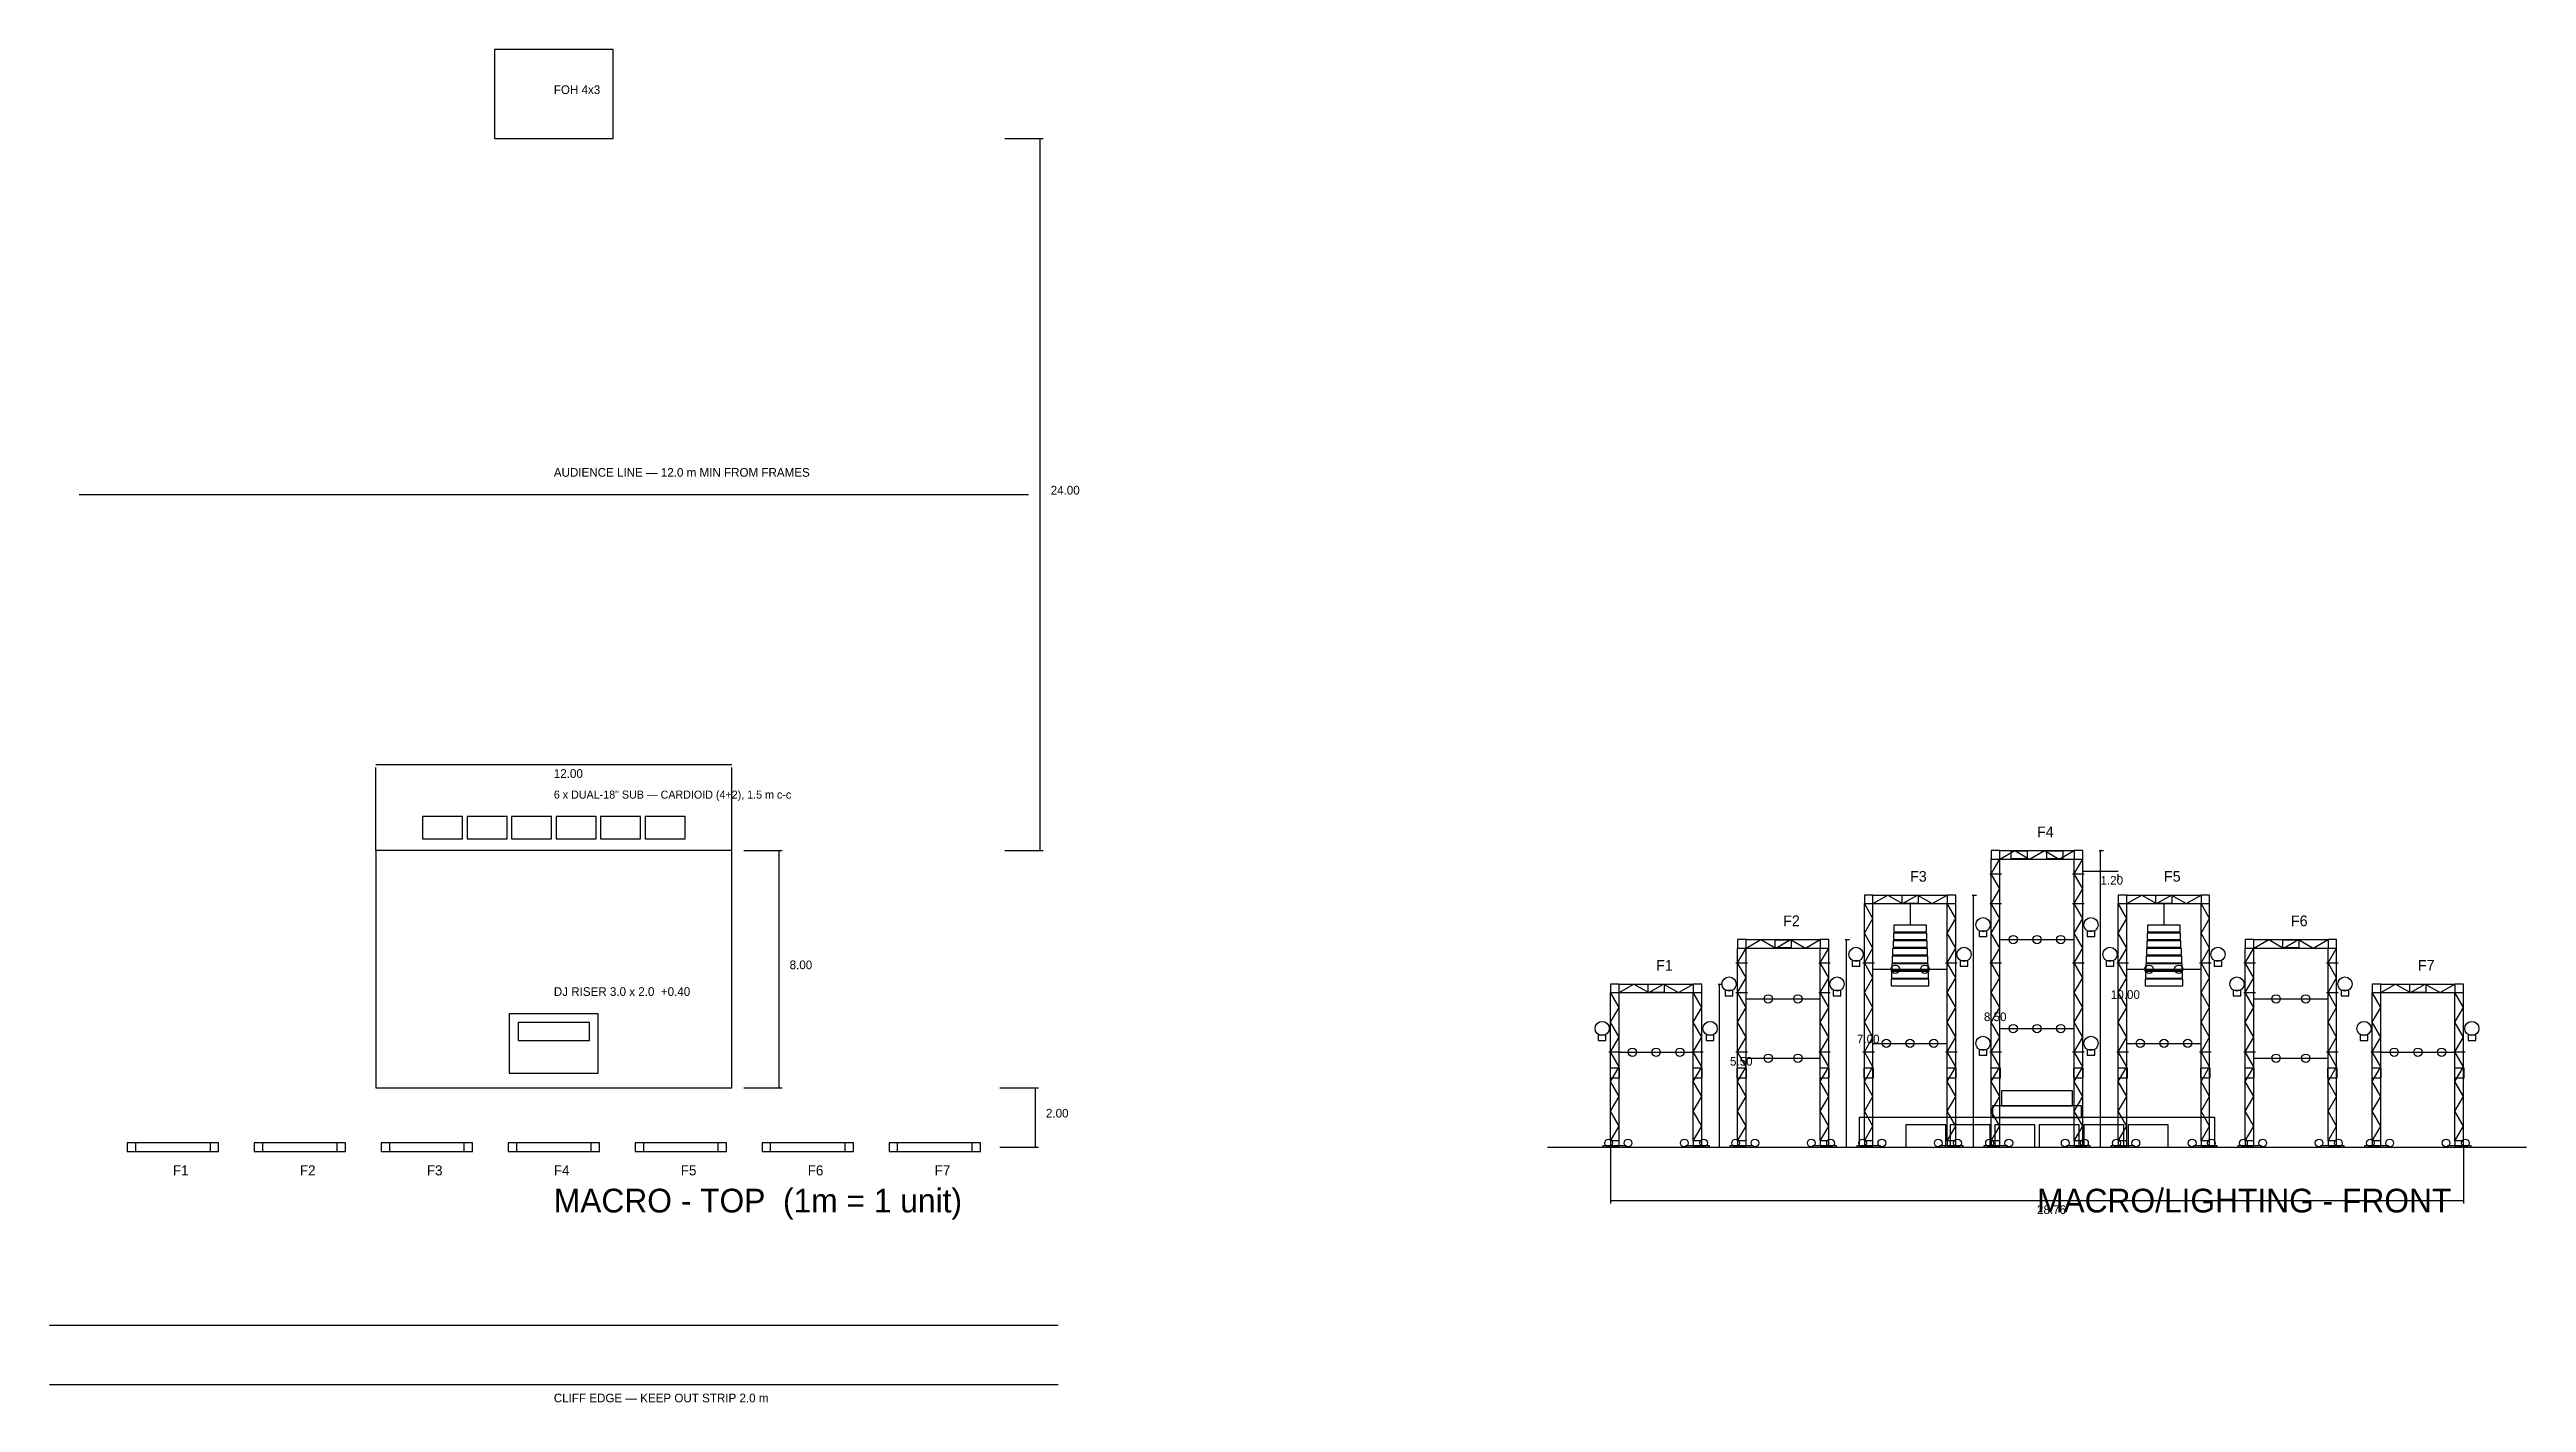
# Model space of a CAD drawing. Header units: metres. Extents: x -17 to 176, y -69 to 37.
# Drawn here: x -17 to 66.5, y -8.6 to 37 of the extents above; entities that cross this region are included whole.
import ezdxf

# ---------------------------------------------------------------- set-up
doc = ezdxf.new("R2010")
doc.units = ezdxf.units.M
for name, color, linetype in [('DIM', 1, 'Continuous'), ('JDC', 6, 'Continuous'), ('LB', 200, 'Continuous'), ('MOLE', 2, 'Continuous'), ('MP', 5, 'Continuous'), ('PA', 250, 'Continuous'), ('PIPE', 9, 'Continuous'), ('SITE', 4, 'Continuous'), ('STAGE', 250, 'Continuous'), ('TRUSS', 8, 'Continuous'), ('TXT', 7, 'Continuous'), ('TYP', 3, 'Continuous'), ('VIEWLABEL', 7, 'Continuous')]:
    doc.layers.add(name, color=color, linetype=linetype)

msp = doc.modelspace()

# ---------------------------------------------------------------- texts
at = {"layer": 'DIM'}
for s, p in [('24.00', (16.75, 22)), ('12.00', (0, 12.45)), ('1.20', (52.14, 8.85)), ('8.00', (7.95, 6)), ('10.00', (52.49, 5)), ('8.50', (48.21, 4.25)), ('7.00', (43.93, 3.5)), ('5.50', (39.65, 2.75)), ('2.00', (16.59, 1)), ('28.76', (50, -2.25))]:
    msp.add_text(s, height=0.2925, dxfattribs=at).set_placement(p)
at = {"layer": 'SITE'}
for s, p in [('FOH 4x3', (0, 35.5)), ('AUDIENCE LINE — 12.0 m MIN FROM FRAMES', (0, 22.6)), ('CLIFF EDGE — KEEP OUT STRIP 2.0 m', (0, -8.6))]:
    msp.add_text(s, height=0.2925, dxfattribs=at).set_placement(p)
at = {"layer": 'TXT'}
for s, height, p in [('6 x DUAL-18" SUB — CARDIOID (4+2), 1.5 m c-c', 0.27, (0, 11.75)), ('F4', 0.36, (50, 10.45)), ('F3', 0.36, (45.72, 8.95)), ('F5', 0.36, (54.28, 8.95)), ('F2', 0.36, (41.44, 7.45)), ('F6', 0.36, (58.56, 7.45)), ('F1', 0.36, (37.16, 5.95)), ('F7', 0.36, (62.84, 5.95)), ('DJ RISER 3.0 x 2.0  +0.40', 0.2925, (0, 5.1)), ('F1', 0.3375, (-12.84, -0.95)), ('F2', 0.3375, (-8.56, -0.95)), ('F3', 0.3375, (-4.28, -0.95)), ('F4', 0.3375, (0, -0.95)), ('F5', 0.3375, (4.28, -0.95)), ('F6', 0.3375, (8.56, -0.95)), ('F7', 0.3375, (12.84, -0.95))]:
    msp.add_text(s, height=height, dxfattribs=at).set_placement(p)
at = {"layer": 'VIEWLABEL'}
for s, p in [('MACRO - TOP  (1m = 1 unit)', (0, -2.2)), ('MACRO/LIGHTING - FRONT', (50, -2.2))]:
    msp.add_text(s, height=0.8, dxfattribs=at).set_placement(p)

# ---------------------------------------------------------------- linework, layer by layer
at = {"layer": 'DIM'}
for p, q in [((15.2, 34), (16.5, 34)), ((16.4, 10), (16.4, 34)), ((-6, 12.9), (6, 12.9)), ((-6, 10), (-6, 12.8)), ((6, 10), (6, 12.8)), ((6.4, 10), (7.7, 10)), ((7.6, 2), (7.6, 10)), ((15.2, 10), (16.5, 10)), ((51.54, 9.3), (52.74, 9.3)), ((51.54, 9), (51.54, 9.2)), ((52.09, 10), (52.24, 10)), ((52.14, 0), (52.14, 10)), ((52.74, 9), (52.74, 9.2)), ((47.81, 8.5), (47.96, 8.5)), ((47.86, 0), (47.86, 8.5)), ((43.53, 7), (43.68, 7)), ((43.58, 0), (43.58, 7)), ((39.25, 5.5), (39.4, 5.5)), ((39.3, 0), (39.3, 5.5)), ((6.4, 2), (7.7, 2)), ((15.04, 2), (16.34, 2)), ((16.24, 0), (16.24, 2)), ((15.04, 0), (16.34, 0)), ((35.62, 0), (35.62, -1.9)), ((39.25, 0), (39.4, 0)), ((43.53, 0), (43.68, 0)), ((47.81, 0), (47.96, 0)), ((52.09, 0), (52.24, 0)), ((64.38, 0), (64.38, -1.9)), ((35.62, -1.8), (64.38, -1.8))]:
    msp.add_line(p, q, dxfattribs=at)
at = {"layer": 'JDC'}
for points in [[(49.12, 9.73), (49.68, 9.73), (49.68, 9.98), (49.12, 9.98)], [(50.32, 9.73), (50.88, 9.73), (50.88, 9.98), (50.32, 9.98)], [(45.44, 8.23), (46, 8.23), (46, 8.48), (45.44, 8.48)], [(54, 8.23), (54.56, 8.23), (54.56, 8.48), (54, 8.48)], [(41.16, 6.73), (41.72, 6.73), (41.72, 6.98), (41.16, 6.98)], [(58.28, 6.73), (58.84, 6.73), (58.84, 6.98), (58.28, 6.98)], [(36.88, 5.23), (37.44, 5.23), (37.44, 5.48), (36.88, 5.48)], [(62.56, 5.23), (63.12, 5.23), (63.12, 5.48), (62.56, 5.48)]]:
    msp.add_lwpolyline(points, close=True, dxfattribs=at)
at = {"layer": 'LB'}
for centre in [(49.2, 7), (50, 7), (50.8, 7), (45.22, 6), (46.22, 6), (53.78, 6), (54.78, 6), (40.94, 5), (41.94, 5), (58.06, 5), (59.06, 5), (36.36, 3.2), (37.16, 3.2), (37.96, 3.2), (44.92, 3.5), (45.72, 3.5), (46.52, 3.5), (49.2, 4), (50, 4), (50.8, 4), (53.48, 3.5), (54.28, 3.5), (55.08, 3.5), (62.04, 3.2), (62.84, 3.2), (63.64, 3.2), (40.94, 3), (41.94, 3), (58.06, 3), (59.06, 3)]:
    msp.add_circle(centre, 0.14, dxfattribs=at)
at = {"layer": 'MOLE'}
for points in [[(35.605, 2.34), (35.925, 2.34), (35.925, 2.66), (35.605, 2.66)], [(38.395, 2.34), (38.715, 2.34), (38.715, 2.66), (38.395, 2.66)], [(39.885, 2.34), (40.205, 2.34), (40.205, 2.66), (39.885, 2.66)], [(42.675, 2.34), (42.995, 2.34), (42.995, 2.66), (42.675, 2.66)], [(44.165, 2.34), (44.485, 2.34), (44.485, 2.66), (44.165, 2.66)], [(46.955, 2.34), (47.275, 2.34), (47.275, 2.66), (46.955, 2.66)], [(48.445, 2.34), (48.765, 2.34), (48.765, 2.66), (48.445, 2.66)], [(51.235, 2.34), (51.555, 2.34), (51.555, 2.66), (51.235, 2.66)], [(52.725, 2.34), (53.045, 2.34), (53.045, 2.66), (52.725, 2.66)], [(55.515, 2.34), (55.835, 2.34), (55.835, 2.66), (55.515, 2.66)], [(57.005, 2.34), (57.325, 2.34), (57.325, 2.66), (57.005, 2.66)], [(59.795, 2.34), (60.115, 2.34), (60.115, 2.66), (59.795, 2.66)], [(61.285, 2.34), (61.605, 2.34), (61.605, 2.66), (61.285, 2.66)], [(64.075, 2.34), (64.395, 2.34), (64.395, 2.66), (64.075, 2.66)]]:
    msp.add_lwpolyline(points, close=True, dxfattribs=at)
at = {"layer": 'MP'}
for points in [[(48.05, 7.1), (48.31, 7.1), (48.31, 7.28), (48.05, 7.28)], [(51.69, 7.1), (51.95, 7.1), (51.95, 7.28), (51.69, 7.28)], [(43.77, 6.1), (44.03, 6.1), (44.03, 6.28), (43.77, 6.28)], [(47.41, 6.1), (47.67, 6.1), (47.67, 6.28), (47.41, 6.28)], [(52.33, 6.1), (52.59, 6.1), (52.59, 6.28), (52.33, 6.28)], [(55.97, 6.1), (56.23, 6.1), (56.23, 6.28), (55.97, 6.28)], [(39.49, 5.1), (39.75, 5.1), (39.75, 5.28), (39.49, 5.28)], [(43.13, 5.1), (43.39, 5.1), (43.39, 5.28), (43.13, 5.28)], [(56.61, 5.1), (56.87, 5.1), (56.87, 5.28), (56.61, 5.28)], [(60.25, 5.1), (60.51, 5.1), (60.51, 5.28), (60.25, 5.28)], [(35.21, 3.6), (35.47, 3.6), (35.47, 3.78), (35.21, 3.78)], [(38.85, 3.6), (39.11, 3.6), (39.11, 3.78), (38.85, 3.78)], [(60.89, 3.6), (61.15, 3.6), (61.15, 3.78), (60.89, 3.78)], [(64.53, 3.6), (64.79, 3.6), (64.79, 3.78), (64.53, 3.78)], [(48.05, 3.1), (48.31, 3.1), (48.31, 3.28), (48.05, 3.28)], [(51.69, 3.1), (51.95, 3.1), (51.95, 3.28), (51.69, 3.28)]]:
    msp.add_lwpolyline(points, close=True, dxfattribs=at)
for centre in [(48.18, 7.5), (51.82, 7.5), (43.9, 6.5), (47.54, 6.5), (52.46, 6.5), (56.1, 6.5), (39.62, 5.5), (43.26, 5.5), (56.74, 5.5), (60.38, 5.5), (35.34, 4), (38.98, 4), (61.02, 4), (64.66, 4), (48.18, 3.5), (51.82, 3.5)]:
    msp.add_circle(centre, 0.24, dxfattribs=at)
at = {"layer": 'PA'}
for p, q in [((45.72, 8.21), (45.72, 7.5)), ((54.28, 8.21), (54.28, 7.5))]:
    msp.add_line(p, q, dxfattribs=at)
for points in [[(-4.425, 10.4), (-3.075, 10.4), (-3.075, 11.15), (-4.425, 11.15)], [(-2.925, 10.4), (-1.575, 10.4), (-1.575, 11.15), (-2.925, 11.15)], [(-1.425, 10.4), (-0.075, 10.4), (-0.075, 11.15), (-1.425, 11.15)], [(0.075, 10.4), (1.425, 10.4), (1.425, 11.15), (0.075, 11.15)], [(1.575, 10.4), (2.925, 10.4), (2.925, 11.15), (1.575, 11.15)], [(3.075, 10.4), (4.425, 10.4), (4.425, 11.15), (3.075, 11.15)], [(45.134, 6.48), (46.306, 6.48), (46.306, 6.7), (45.134, 6.7)], [(45.146, 6.74), (46.294, 6.74), (46.294, 6.96), (45.146, 6.96)], [(45.158, 7), (46.282, 7), (46.282, 7.22), (45.158, 7.22)], [(45.17, 7.26), (46.27, 7.26), (46.27, 7.48), (45.17, 7.48)], [(53.694, 6.48), (54.866, 6.48), (54.866, 6.7), (53.694, 6.7)], [(53.706, 6.74), (54.854, 6.74), (54.854, 6.96), (53.706, 6.96)], [(53.718, 7), (54.842, 7), (54.842, 7.22), (53.718, 7.22)], [(53.73, 7.26), (54.83, 7.26), (54.83, 7.48), (53.73, 7.48)], [(45.098, 5.7), (46.342, 5.7), (46.342, 5.92), (45.098, 5.92)], [(45.11, 5.96), (46.33, 5.96), (46.33, 6.18), (45.11, 6.18)], [(45.122, 6.22), (46.318, 6.22), (46.318, 6.44), (45.122, 6.44)], [(53.658, 5.7), (54.902, 5.7), (54.902, 5.92), (53.658, 5.92)], [(53.67, 5.96), (54.89, 5.96), (54.89, 6.18), (53.67, 6.18)], [(53.682, 6.22), (54.878, 6.22), (54.878, 6.44), (53.682, 6.44)], [(45.086, 5.44), (46.354, 5.44), (46.354, 5.66), (45.086, 5.66)], [(53.646, 5.44), (54.914, 5.44), (54.914, 5.66), (53.646, 5.66)], [(45.575, 0), (46.925, 0), (46.925, 0.75), (45.575, 0.75)], [(47.075, 0), (48.425, 0), (48.425, 0.75), (47.075, 0.75)], [(48.575, 0), (49.925, 0), (49.925, 0.75), (48.575, 0.75)], [(50.075, 0), (51.425, 0), (51.425, 0.75), (50.075, 0.75)], [(51.575, 0), (52.925, 0), (52.925, 0.75), (51.575, 0.75)], [(53.075, 0), (54.425, 0), (54.425, 0.75), (53.075, 0.75)]]:
    msp.add_lwpolyline(points, close=True, dxfattribs=at)
at = {"layer": 'PIPE'}
for p, q in [((48.75, 7), (51.25, 7)), ((44.47, 6), (46.97, 6)), ((53.03, 6), (55.53, 6)), ((40.19, 5), (42.69, 5)), ((57.31, 5), (59.81, 5)), ((44.47, 3.5), (46.97, 3.5)), ((48.75, 4), (51.25, 4)), ((53.03, 3.5), (55.53, 3.5)), ((35.91, 3.2), (38.41, 3.2)), ((40.19, 3), (42.69, 3)), ((57.31, 3), (59.81, 3)), ((61.59, 3.2), (64.09, 3.2))]:
    msp.add_line(p, q, dxfattribs=at)
at = {"layer": 'SITE'}
for p, q in [((-16, 22), (16, 22)), ((33.5, 0), (66.5, 0)), ((-17, -6), (17, -6)), ((-17, -8), (17, -8))]:
    msp.add_line(p, q, dxfattribs=at)
msp.add_lwpolyline([(-2, 34), (2, 34), (2, 37), (-2, 37)], close=True, dxfattribs=at)
at = {"layer": 'STAGE'}
for points in [[(-6, 2), (6, 2), (6, 10), (-6, 10)], [(-1.5, 2.5), (1.5, 2.5), (1.5, 4.5), (-1.5, 4.5)], [(-1.2, 3.6), (1.2, 3.6), (1.2, 4.2), (-1.2, 4.2)], [(48.8, 1.4), (51.2, 1.4), (51.2, 1.9), (48.8, 1.9)], [(44, 0), (56, 0), (56, 1), (44, 1)], [(48.5, 1), (51.5, 1), (51.5, 1.4), (48.5, 1.4)]]:
    msp.add_lwpolyline(points, close=True, dxfattribs=at)
at = {"layer": 'TRUSS'}
for p, q in [((48.41, 9.21), (48.8, 9.21)), ((48.46, 0.21), (48.46, 9.71)), ((48.46, 9.21), (48.75, 9.71)), ((48.75, 8.71), (48.46, 9.21)), ((48.75, 10), (51.25, 10)), ((48.75, 9.71), (49.25, 10)), ((48.75, 0.21), (48.75, 9.71)), ((48.75, 9.71), (51.25, 9.71)), ((49.25, 10), (49.75, 9.71)), ((49.75, 9.71), (50.25, 10)), ((50.25, 10), (50.75, 9.71)), ((50.75, 9.71), (51.25, 10)), ((51.2, 9.21), (51.59, 9.21)), ((51.25, 0.21), (51.25, 9.71)), ((51.25, 9.21), (51.54, 9.71)), ((51.54, 8.71), (51.25, 9.21)), ((51.54, 0.21), (51.54, 9.71)), ((44.47, 8.5), (46.97, 8.5)), ((44.47, 8.21), (44.97, 8.5)), ((44.97, 8.5), (45.47, 8.21)), ((45.47, 8.21), (45.97, 8.5)), ((45.97, 8.5), (46.47, 8.21)), ((46.47, 8.21), (46.97, 8.5)), ((48.46, 8.21), (48.75, 8.71)), ((51.25, 8.21), (51.54, 8.71)), ((53.03, 8.5), (55.53, 8.5)), ((53.03, 8.21), (53.53, 8.5)), ((53.53, 8.5), (54.03, 8.21)), ((54.03, 8.21), (54.53, 8.5)), ((54.53, 8.5), (55.03, 8.21)), ((55.03, 8.21), (55.53, 8.5)), ((44.18, 0.21), (44.18, 8.21)), ((44.47, 7.71), (44.18, 8.21)), ((44.18, 7.21), (44.47, 7.71)), ((44.47, 0.21), (44.47, 8.21)), ((44.47, 8.21), (46.97, 8.21)), ((46.97, 0.21), (46.97, 8.21)), ((47.26, 7.71), (46.97, 8.21)), ((46.97, 7.21), (47.26, 7.71)), ((47.26, 0.21), (47.26, 8.21)), ((48.41, 8.21), (48.8, 8.21)), ((48.75, 7.71), (48.46, 8.21)), ((48.46, 7.21), (48.75, 7.71)), ((51.2, 8.21), (51.59, 8.21)), ((51.54, 7.71), (51.25, 8.21)), ((51.25, 7.21), (51.54, 7.71)), ((52.74, 0.21), (52.74, 8.21)), ((53.03, 7.71), (52.74, 8.21)), ((52.74, 7.21), (53.03, 7.71)), ((53.03, 0.21), (53.03, 8.21)), ((53.03, 8.21), (55.53, 8.21)), ((55.53, 0.21), (55.53, 8.21)), ((55.82, 7.71), (55.53, 8.21)), ((55.53, 7.21), (55.82, 7.71)), ((55.82, 0.21), (55.82, 8.21)), ((39.9, 0.21), (39.9, 6.71)), ((39.9, 6.21), (40.19, 6.71)), ((40.19, 7), (42.69, 7)), ((40.19, 6.71), (40.69, 7)), ((40.19, 0.21), (40.19, 6.71)), ((40.19, 6.71), (42.69, 6.71)), ((40.69, 7), (41.19, 6.71)), ((41.19, 6.71), (41.69, 7)), ((41.69, 7), (42.19, 6.71)), ((42.19, 6.71), (42.69, 7)), ((42.69, 0.21), (42.69, 6.71)), ((42.69, 6.21), (42.98, 6.71)), ((42.98, 0.21), (42.98, 6.71)), ((44.47, 6.71), (44.18, 7.21)), ((44.18, 6.21), (44.47, 6.71)), ((47.26, 6.71), (46.97, 7.21)), ((46.97, 6.21), (47.26, 6.71)), ((48.75, 6.71), (48.46, 7.21)), ((48.46, 6.21), (48.75, 6.71)), ((51.54, 6.71), (51.25, 7.21)), ((51.25, 6.21), (51.54, 6.71)), ((53.03, 6.71), (52.74, 7.21)), ((52.74, 6.21), (53.03, 6.71)), ((55.82, 6.71), (55.53, 7.21)), ((55.53, 6.21), (55.82, 6.71)), ((57.02, 0.21), (57.02, 6.71)), ((57.02, 6.21), (57.31, 6.71)), ((57.31, 7), (59.81, 7)), ((57.31, 6.71), (57.81, 7)), ((57.31, 0.21), (57.31, 6.71)), ((57.31, 6.71), (59.81, 6.71)), ((57.81, 7), (58.31, 6.71)), ((58.31, 6.71), (58.81, 7)), ((58.81, 7), (59.31, 6.71)), ((59.31, 6.71), (59.81, 7)), ((59.81, 0.21), (59.81, 6.71)), ((59.81, 6.21), (60.1, 6.71)), ((60.1, 0.21), (60.1, 6.71)), ((39.85, 6.21), (40.24, 6.21)), ((40.19, 5.71), (39.9, 6.21)), ((42.64, 6.21), (43.03, 6.21)), ((42.98, 5.71), (42.69, 6.21)), ((44.13, 6.21), (44.52, 6.21)), ((44.47, 5.71), (44.18, 6.21)), ((46.92, 6.21), (47.31, 6.21)), ((47.26, 5.71), (46.97, 6.21)), ((48.41, 6.21), (48.8, 6.21)), ((48.75, 5.71), (48.46, 6.21)), ((51.2, 6.21), (51.59, 6.21)), ((51.54, 5.71), (51.25, 6.21)), ((52.69, 6.21), (53.08, 6.21)), ((53.03, 5.71), (52.74, 6.21)), ((55.48, 6.21), (55.87, 6.21)), ((55.82, 5.71), (55.53, 6.21)), ((56.97, 6.21), (57.36, 6.21)), ((57.31, 5.71), (57.02, 6.21)), ((59.76, 6.21), (60.15, 6.21)), ((60.1, 5.71), (59.81, 6.21)), ((35.62, 0.21), (35.62, 5.21)), ((35.91, 4.71), (35.62, 5.21)), ((35.91, 5.5), (38.41, 5.5)), ((35.91, 5.21), (36.41, 5.5)), ((35.91, 0.21), (35.91, 5.21)), ((35.91, 5.21), (38.41, 5.21)), ((36.41, 5.5), (36.91, 5.21)), ((36.91, 5.21), (37.41, 5.5)), ((37.41, 5.5), (37.91, 5.21)), ((37.91, 5.21), (38.41, 5.5)), ((38.41, 0.21), (38.41, 5.21)), ((38.7, 4.71), (38.41, 5.21)), ((38.7, 0.21), (38.7, 5.21)), ((39.85, 5.21), (40.24, 5.21)), ((39.9, 5.21), (40.19, 5.71)), ((40.19, 4.71), (39.9, 5.21)), ((42.64, 5.21), (43.03, 5.21)), ((42.69, 5.21), (42.98, 5.71)), ((42.98, 4.71), (42.69, 5.21)), ((44.18, 5.21), (44.47, 5.71)), ((44.47, 4.71), (44.18, 5.21)), ((46.97, 5.21), (47.26, 5.71)), ((47.26, 4.71), (46.97, 5.21)), ((48.46, 5.21), (48.75, 5.71)), ((48.75, 4.71), (48.46, 5.21)), ((51.25, 5.21), (51.54, 5.71)), ((51.54, 4.71), (51.25, 5.21)), ((52.74, 5.21), (53.03, 5.71)), ((53.03, 4.71), (52.74, 5.21)), ((55.53, 5.21), (55.82, 5.71)), ((55.82, 4.71), (55.53, 5.21)), ((56.97, 5.21), (57.36, 5.21)), ((57.02, 5.21), (57.31, 5.71)), ((57.31, 4.71), (57.02, 5.21)), ((59.76, 5.21), (60.15, 5.21)), ((59.81, 5.21), (60.1, 5.71)), ((60.1, 4.71), (59.81, 5.21)), ((61.3, 0.21), (61.3, 5.21)), ((61.59, 4.71), (61.3, 5.21)), ((61.59, 5.5), (64.09, 5.5)), ((61.59, 5.21), (62.09, 5.5)), ((61.59, 0.21), (61.59, 5.21)), ((61.59, 5.21), (64.09, 5.21)), ((62.09, 5.5), (62.59, 5.21)), ((62.59, 5.21), (63.09, 5.5)), ((63.09, 5.5), (63.59, 5.21)), ((63.59, 5.21), (64.09, 5.5)), ((64.09, 0.21), (64.09, 5.21)), ((64.38, 4.71), (64.09, 5.21)), ((64.38, 0.21), (64.38, 5.21)), ((35.62, 4.21), (35.91, 4.71)), ((35.91, 3.71), (35.62, 4.21)), ((38.41, 4.21), (38.7, 4.71)), ((38.7, 3.71), (38.41, 4.21)), ((39.9, 4.21), (40.19, 4.71)), ((40.19, 3.71), (39.9, 4.21)), ((42.69, 4.21), (42.98, 4.71)), ((42.98, 3.71), (42.69, 4.21)), ((44.18, 4.21), (44.47, 4.71)), ((44.47, 3.71), (44.18, 4.21)), ((46.97, 4.21), (47.26, 4.71)), ((47.26, 3.71), (46.97, 4.21)), ((48.46, 4.21), (48.75, 4.71)), ((48.75, 3.71), (48.46, 4.21)), ((51.25, 4.21), (51.54, 4.71)), ((51.54, 3.71), (51.25, 4.21)), ((52.74, 4.21), (53.03, 4.71)), ((53.03, 3.71), (52.74, 4.21)), ((55.53, 4.21), (55.82, 4.71)), ((55.82, 3.71), (55.53, 4.21)), ((57.02, 4.21), (57.31, 4.71)), ((57.31, 3.71), (57.02, 4.21)), ((59.81, 4.21), (60.1, 4.71)), ((60.1, 3.71), (59.81, 4.21)), ((61.3, 4.21), (61.59, 4.71)), ((61.59, 3.71), (61.3, 4.21)), ((64.09, 4.21), (64.38, 4.71)), ((64.38, 3.71), (64.09, 4.21)), ((35.62, 3.21), (35.91, 3.71)), ((38.41, 3.21), (38.7, 3.71)), ((39.9, 3.21), (40.19, 3.71)), ((42.69, 3.21), (42.98, 3.71)), ((44.18, 3.21), (44.47, 3.71)), ((46.97, 3.21), (47.26, 3.71)), ((48.46, 3.21), (48.75, 3.71)), ((51.25, 3.21), (51.54, 3.71)), ((52.74, 3.21), (53.03, 3.71)), ((55.53, 3.21), (55.82, 3.71)), ((57.02, 3.21), (57.31, 3.71)), ((59.81, 3.21), (60.1, 3.71)), ((61.3, 3.21), (61.59, 3.71)), ((64.09, 3.21), (64.38, 3.71)), ((35.57, 3.21), (35.96, 3.21)), ((35.91, 2.71), (35.62, 3.21)), ((35.62, 2.21), (35.91, 2.71)), ((38.36, 3.21), (38.75, 3.21)), ((38.7, 2.71), (38.41, 3.21)), ((38.41, 2.21), (38.7, 2.71)), ((39.85, 3.21), (40.24, 3.21)), ((40.19, 2.71), (39.9, 3.21)), ((39.9, 2.21), (40.19, 2.71)), ((42.64, 3.21), (43.03, 3.21)), ((42.98, 2.71), (42.69, 3.21)), ((42.69, 2.21), (42.98, 2.71)), ((44.13, 3.21), (44.52, 3.21)), ((44.47, 2.71), (44.18, 3.21)), ((44.18, 2.21), (44.47, 2.71)), ((46.92, 3.21), (47.31, 3.21)), ((47.26, 2.71), (46.97, 3.21)), ((46.97, 2.21), (47.26, 2.71)), ((48.41, 3.21), (48.8, 3.21)), ((48.75, 2.71), (48.46, 3.21)), ((48.46, 2.21), (48.75, 2.71)), ((51.2, 3.21), (51.59, 3.21)), ((51.54, 2.71), (51.25, 3.21)), ((51.25, 2.21), (51.54, 2.71)), ((52.69, 3.21), (53.08, 3.21)), ((53.03, 2.71), (52.74, 3.21)), ((52.74, 2.21), (53.03, 2.71)), ((55.48, 3.21), (55.87, 3.21)), ((55.82, 2.71), (55.53, 3.21)), ((55.53, 2.21), (55.82, 2.71)), ((56.97, 3.21), (57.36, 3.21)), ((57.31, 2.71), (57.02, 3.21)), ((57.02, 2.21), (57.31, 2.71)), ((59.76, 3.21), (60.15, 3.21)), ((60.1, 2.71), (59.81, 3.21)), ((59.81, 2.21), (60.1, 2.71)), ((61.25, 3.21), (61.64, 3.21)), ((61.59, 2.71), (61.3, 3.21)), ((61.3, 2.21), (61.59, 2.71)), ((64.04, 3.21), (64.43, 3.21)), ((64.38, 2.71), (64.09, 3.21)), ((64.09, 2.21), (64.38, 2.71)), ((35.91, 1.71), (35.62, 2.21)), ((35.62, 1.21), (35.91, 1.71)), ((38.7, 1.71), (38.41, 2.21)), ((38.41, 1.21), (38.7, 1.71)), ((40.19, 1.71), (39.9, 2.21)), ((39.9, 1.21), (40.19, 1.71)), ((42.98, 1.71), (42.69, 2.21)), ((42.69, 1.21), (42.98, 1.71)), ((44.47, 1.71), (44.18, 2.21)), ((44.18, 1.21), (44.47, 1.71)), ((47.26, 1.71), (46.97, 2.21)), ((46.97, 1.21), (47.26, 1.71)), ((48.75, 1.71), (48.46, 2.21)), ((48.46, 1.21), (48.75, 1.71)), ((51.54, 1.71), (51.25, 2.21)), ((51.25, 1.21), (51.54, 1.71)), ((53.03, 1.71), (52.74, 2.21)), ((52.74, 1.21), (53.03, 1.71)), ((55.82, 1.71), (55.53, 2.21)), ((55.53, 1.21), (55.82, 1.71)), ((57.31, 1.71), (57.02, 2.21)), ((57.02, 1.21), (57.31, 1.71)), ((60.1, 1.71), (59.81, 2.21)), ((59.81, 1.21), (60.1, 1.71)), ((61.59, 1.71), (61.3, 2.21)), ((61.3, 1.21), (61.59, 1.71)), ((64.38, 1.71), (64.09, 2.21)), ((64.09, 1.21), (64.38, 1.71)), ((35.91, 0.71), (35.62, 1.21)), ((38.7, 0.71), (38.41, 1.21)), ((40.19, 0.71), (39.9, 1.21)), ((42.98, 0.71), (42.69, 1.21)), ((44.47, 0.71), (44.18, 1.21)), ((47.26, 0.71), (46.97, 1.21)), ((48.75, 0.71), (48.46, 1.21)), ((51.54, 0.71), (51.25, 1.21)), ((53.03, 0.71), (52.74, 1.21)), ((55.82, 0.71), (55.53, 1.21)), ((57.31, 0.71), (57.02, 1.21)), ((60.1, 0.71), (59.81, 1.21)), ((61.59, 0.71), (61.3, 1.21)), ((64.38, 0.71), (64.09, 1.21)), ((35.62, 0.21), (35.91, 0.71)), ((38.41, 0.21), (38.7, 0.71)), ((39.9, 0.21), (40.19, 0.71)), ((42.69, 0.21), (42.98, 0.71)), ((44.18, 0.21), (44.47, 0.71)), ((46.97, 0.21), (47.26, 0.71)), ((48.46, 0.21), (48.75, 0.71)), ((51.25, 0.21), (51.54, 0.71)), ((52.74, 0.21), (53.03, 0.71)), ((55.53, 0.21), (55.82, 0.71)), ((57.02, 0.21), (57.31, 0.71)), ((59.81, 0.21), (60.1, 0.71)), ((61.3, 0.21), (61.59, 0.71)), ((64.09, 0.21), (64.38, 0.71))]:
    msp.add_line(p, q, dxfattribs=at)
for points in [[(48.46, 9.71), (48.75, 9.71), (48.75, 10), (48.46, 10)], [(51.25, 9.71), (51.54, 9.71), (51.54, 10), (51.25, 10)], [(44.18, 8.21), (44.47, 8.21), (44.47, 8.5), (44.18, 8.5)], [(46.97, 8.21), (47.26, 8.21), (47.26, 8.5), (46.97, 8.5)], [(52.74, 8.21), (53.03, 8.21), (53.03, 8.5), (52.74, 8.5)], [(55.53, 8.21), (55.82, 8.21), (55.82, 8.5), (55.53, 8.5)], [(39.9, 6.71), (40.19, 6.71), (40.19, 7), (39.9, 7)], [(42.69, 6.71), (42.98, 6.71), (42.98, 7), (42.69, 7)], [(57.02, 6.71), (57.31, 6.71), (57.31, 7), (57.02, 7)], [(59.81, 6.71), (60.1, 6.71), (60.1, 7), (59.81, 7)], [(35.62, 5.21), (35.91, 5.21), (35.91, 5.5), (35.62, 5.5)], [(38.41, 5.21), (38.7, 5.21), (38.7, 5.5), (38.41, 5.5)], [(61.3, 5.21), (61.59, 5.21), (61.59, 5.5), (61.3, 5.5)], [(64.09, 5.21), (64.38, 5.21), (64.38, 5.5), (64.09, 5.5)], [(-14.38, -0.145), (-11.3, -0.145), (-11.3, 0.145), (-14.38, 0.145)], [(-14.38, -0.145), (-14.09, -0.145), (-14.09, 0.145), (-14.38, 0.145)], [(-11.59, -0.145), (-11.3, -0.145), (-11.3, 0.145), (-11.59, 0.145)], [(-10.1, -0.145), (-7.02, -0.145), (-7.02, 0.145), (-10.1, 0.145)], [(-10.1, -0.145), (-9.81, -0.145), (-9.81, 0.145), (-10.1, 0.145)], [(-7.31, -0.145), (-7.02, -0.145), (-7.02, 0.145), (-7.31, 0.145)], [(-5.82, -0.145), (-2.74, -0.145), (-2.74, 0.145), (-5.82, 0.145)], [(-5.82, -0.145), (-5.53, -0.145), (-5.53, 0.145), (-5.82, 0.145)], [(-3.03, -0.145), (-2.74, -0.145), (-2.74, 0.145), (-3.03, 0.145)], [(-1.54, -0.145), (1.54, -0.145), (1.54, 0.145), (-1.54, 0.145)], [(-1.54, -0.145), (-1.25, -0.145), (-1.25, 0.145), (-1.54, 0.145)], [(1.25, -0.145), (1.54, -0.145), (1.54, 0.145), (1.25, 0.145)], [(2.74, -0.145), (5.82, -0.145), (5.82, 0.145), (2.74, 0.145)], [(2.74, -0.145), (3.03, -0.145), (3.03, 0.145), (2.74, 0.145)], [(5.53, -0.145), (5.82, -0.145), (5.82, 0.145), (5.53, 0.145)], [(7.02, -0.145), (10.1, -0.145), (10.1, 0.145), (7.02, 0.145)], [(7.02, -0.145), (7.31, -0.145), (7.31, 0.145), (7.02, 0.145)], [(9.81, -0.145), (10.1, -0.145), (10.1, 0.145), (9.81, 0.145)], [(11.3, -0.145), (14.38, -0.145), (14.38, 0.145), (11.3, 0.145)], [(11.3, -0.145), (11.59, -0.145), (11.59, 0.145), (11.3, 0.145)], [(14.09, -0.145), (14.38, -0.145), (14.38, 0.145), (14.09, 0.145)], [(35.365, 0), (36.165, 0), (36.165, 0.05), (35.365, 0.05)], [(35.62, 0.05), (35.91, 0.05), (35.91, 0.21), (35.62, 0.21)], [(38.155, 0), (38.955, 0), (38.955, 0.05), (38.155, 0.05)], [(38.41, 0.05), (38.7, 0.05), (38.7, 0.21), (38.41, 0.21)], [(39.645, 0), (40.445, 0), (40.445, 0.05), (39.645, 0.05)], [(39.9, 0.05), (40.19, 0.05), (40.19, 0.21), (39.9, 0.21)], [(42.435, 0), (43.235, 0), (43.235, 0.05), (42.435, 0.05)], [(42.69, 0.05), (42.98, 0.05), (42.98, 0.21), (42.69, 0.21)], [(43.925, 0), (44.725, 0), (44.725, 0.05), (43.925, 0.05)], [(44.18, 0.05), (44.47, 0.05), (44.47, 0.21), (44.18, 0.21)], [(46.715, 0), (47.515, 0), (47.515, 0.05), (46.715, 0.05)], [(46.97, 0.05), (47.26, 0.05), (47.26, 0.21), (46.97, 0.21)], [(48.205, 0), (49.005, 0), (49.005, 0.05), (48.205, 0.05)], [(48.46, 0.05), (48.75, 0.05), (48.75, 0.21), (48.46, 0.21)], [(50.995, 0), (51.795, 0), (51.795, 0.05), (50.995, 0.05)], [(51.25, 0.05), (51.54, 0.05), (51.54, 0.21), (51.25, 0.21)], [(52.485, 0), (53.285, 0), (53.285, 0.05), (52.485, 0.05)], [(52.74, 0.05), (53.03, 0.05), (53.03, 0.21), (52.74, 0.21)], [(55.275, 0), (56.075, 0), (56.075, 0.05), (55.275, 0.05)], [(55.53, 0.05), (55.82, 0.05), (55.82, 0.21), (55.53, 0.21)], [(56.765, 0), (57.565, 0), (57.565, 0.05), (56.765, 0.05)], [(57.02, 0.05), (57.31, 0.05), (57.31, 0.21), (57.02, 0.21)], [(59.555, 0), (60.355, 0), (60.355, 0.05), (59.555, 0.05)], [(59.81, 0.05), (60.1, 0.05), (60.1, 0.21), (59.81, 0.21)], [(61.045, 0), (61.845, 0), (61.845, 0.05), (61.045, 0.05)], [(61.3, 0.05), (61.59, 0.05), (61.59, 0.21), (61.3, 0.21)], [(63.835, 0), (64.635, 0), (64.635, 0.05), (63.835, 0.05)], [(64.09, 0.05), (64.38, 0.05), (64.38, 0.21), (64.09, 0.21)]]:
    msp.add_lwpolyline(points, close=True, dxfattribs=at)
at = {"layer": 'TYP'}
for centre in [(35.56, 0.14), (36.21, 0.14), (38.11, 0.14), (38.76, 0.14), (39.84, 0.14), (40.49, 0.14), (42.39, 0.14), (43.04, 0.14), (44.12, 0.14), (44.77, 0.14), (46.67, 0.14), (47.32, 0.14), (48.4, 0.14), (49.05, 0.14), (50.95, 0.14), (51.6, 0.14), (52.68, 0.14), (53.33, 0.14), (55.23, 0.14), (55.88, 0.14), (56.96, 0.14), (57.61, 0.14), (59.51, 0.14), (60.16, 0.14), (61.24, 0.14), (61.89, 0.14), (63.79, 0.14), (64.44, 0.14)]:
    msp.add_circle(centre, 0.13, dxfattribs=at)

msp.set_redraw_order([(e.dxf.handle, doc.entitydb.next_handle()) for e in msp.query("TEXT MTEXT ATTDEF DIMENSION ARC_DIMENSION")])  # texts and dimensions are drawn at this point

doc.saveas('drawing.dxf')
